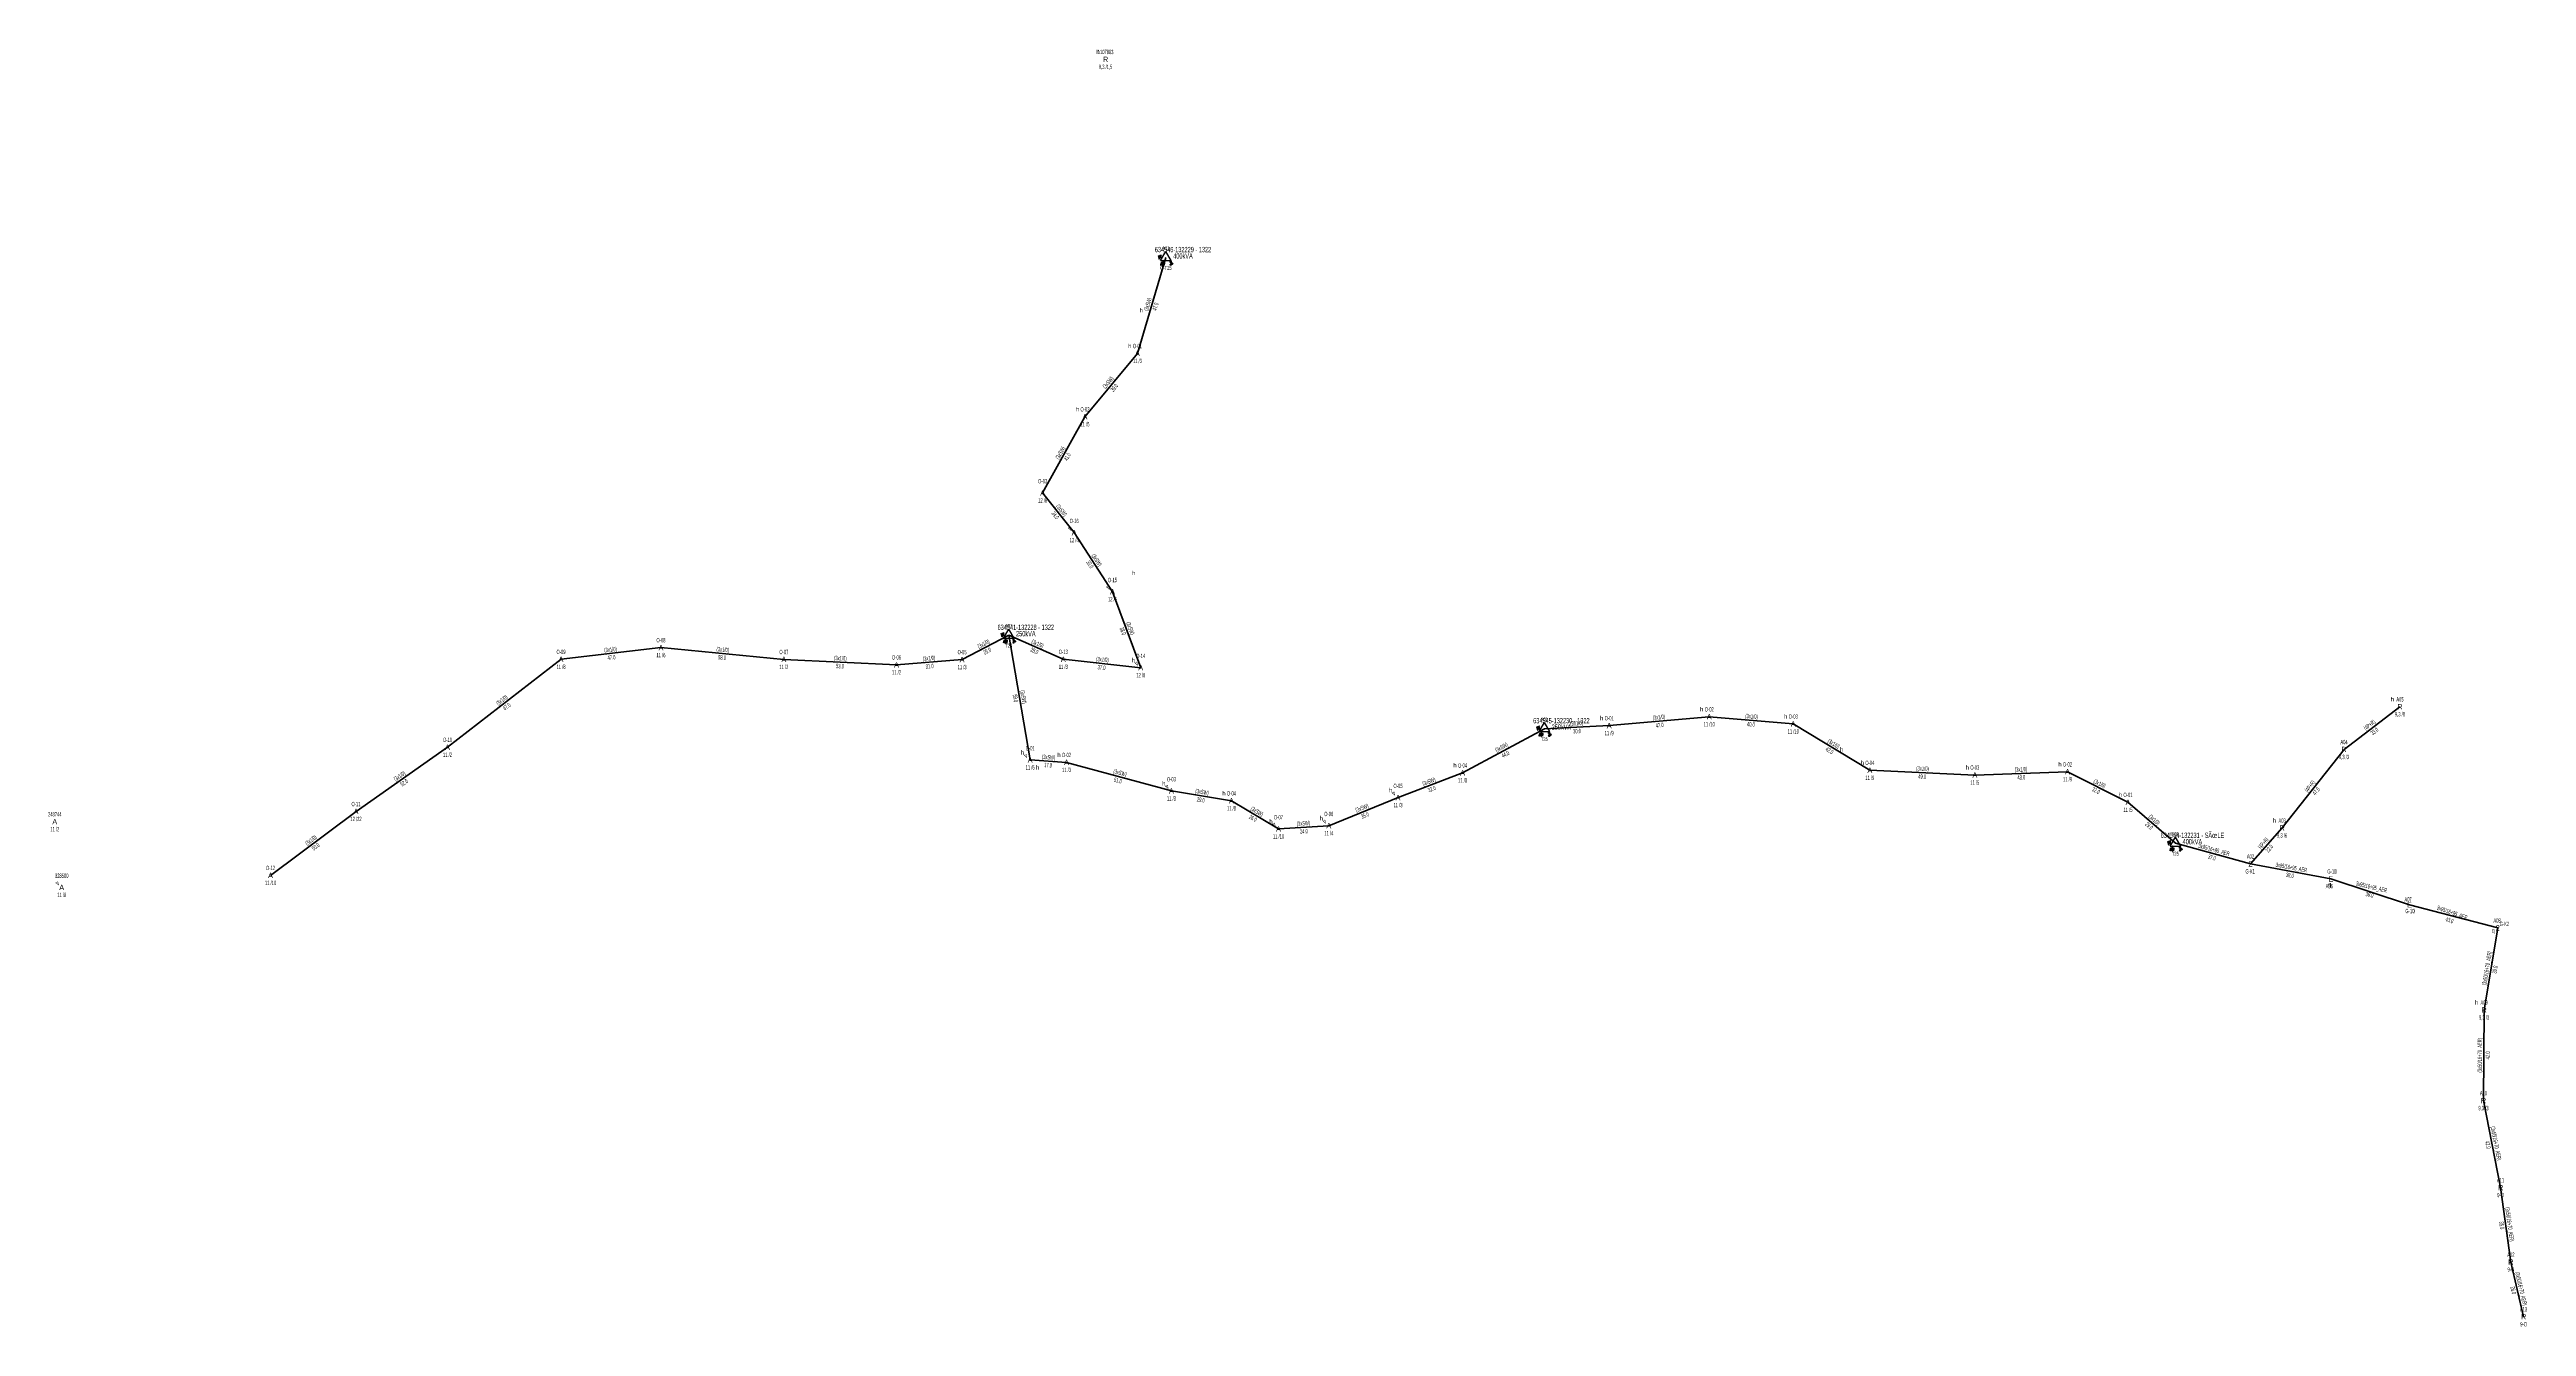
# Model space of a CAD drawing. Header units: millimetres. Extents: x 621771 to 623685, y 4076964 to 4077965.
# Drawn here: x 621771 to 622933, y 4077366 to 4077965 of the extents above; entities that cross this region are included whole.
import ezdxf
from ezdxf.enums import TextEntityAlignment as Align

# ---------------------------------------------------------------- set-up
doc = ezdxf.new("R2010")
doc.units = ezdxf.units.MM
for name, color, linetype, lineweight in [('DIREK_AG_MEVCUT', 120, 'Continuous', 25), ('DIREK_AG_YENI', 108, 'Continuous', 25), ('DIREK_ENH_MEVCUT', 6, 'Continuous', 25), ('DIREK_OG_MEVCUT', 16, 'Continuous', 25), ('HAT_AG_HAVAI_BYSK', 3, 'Continuous', 50), ('HAT_AG_HAVAI_MEVCUT', 126, 'Continuous', 50), ('HAT_AG_HAVAI_YENI', 3, 'Continuous', 50), ('HAT_OG_HAVAI_MEVCUT', 48, 'Continuous', 70), ('TRAFO_MEVCUT', 5, 'Continuous', 30), ('TRAFO_TADILAT_BYSK', 5, 'Continuous', 30)]:
    doc.layers.add(name, color=color, linetype=linetype, lineweight=lineweight)
doc.styles.add('Direk', font='B_CAD')
doc.styles.get("Standard").update_dxf_attribs({"font": 'Arial'})

# ---------------------------------------------------------------- blocks, each defined once
blk = doc.blocks.new('MEV_DIREK')
h = blk.add_hatch(color=32)
h.paths.add_polyline_path([(-2.1, 1), (-2.4, 1.1), (-3.3, -0.5), (-3.1, -0.7), (-2.7, 0.1), (-1.9, -0.4), (-1.8, -0.2), (-2.6, 0.2)])
h.paths.add_polyline_path([(-3.5, -0.2), (-3.3, -0.2), (-2.6, 1), (-2.7, 1.1)])
h.paths.add_polyline_path([(-3.5, 0.3), (-3.4, 0.2), (-3.1, 0.8), (-3.2, 0.9)])
h.paths.add_polyline_path([(-3.6, 0.8), (-3.7, 0.7), (-3.5, 0.6), (-3.5, 0.7)])
h.paths.add_polyline_path([(-1.5, -2.3), (-2.3, -2.3), (-2.5, -3.5), (-2.4, -3.5), (-2.2, -2.5), (-1.9, -2.5), (-2.1, -3.5), (-2, -3.5), (-1.8, -2.5), (-1.5, -2.5), (-1.7, -3.5), (-1.6, -3.5), (-1.4, -2.5), (-1.1, -2.5), (-1.3, -3.5), (-1.2, -3.5), (-1, -2.5), (-0.7, -2.5), (-0.9, -3.5), (-0.8, -3.5), (-0.6, -2.3), (-1.3, -2.3), (-1.3, -1.4), (-1.5, -1.4)])
at = {"layer": 'TRAFO_MEVCUT'}
for points in [[(2.4, -1.6), (2.1, -1.9), (2.1, -1.4), (1.9, -1.4), (2, -2.3), (2.2, -2), (2.3, -2.7), (2.1, -2.7), (2.4, -2.9), (2.4, -2.9), (2.6, -2.5), (2.4, -2.6)], [(2.4, -1.6), (2.1, -1.9), (2.1, -1.4), (1.9, -1.4), (2, -2.3), (2.2, -2), (2.3, -2.7), (2.1, -2.7), (2.4, -2.9), (2, -3.2), (2.2, -3.8), (2.3, -3.7), (2.1, -3.3), (2.3, -3.1), (2.4, -3.6), (2.5, -3.6), (2.3, -3.1), (2.5, -2.9), (2.7, -3.4), (2.7, -3.4), (2.6, -2.9), (2.7, -2.8), (2.9, -3.2), (3, -3.2), (2.8, -2.7), (3, -2.6), (3.1, -3.1), (3.2, -3), (3, -2.4), (2.4, -2.9), (2.6, -2.5), (2.4, -2.6)], [(3, -2.6), (3.1, -3.1), (3.2, -3), (3, -2.4), (2.4, -2.9), (2.6, -2.5), (2.4, -2.6), (2.4, -1.6), (2.1, -1.9), (2.1, -1.4), (1.9, -1.4), (2, -2.3), (2.2, -2), (2.3, -2.7), (2.1, -2.7), (2.4, -2.9), (2, -3.2), (2.2, -3.8), (2.3, -3.7), (2.1, -3.3), (2.3, -3.1), (2.4, -3.6), (2.5, -3.6), (2.3, -3.1), (2.5, -2.9), (2.7, -3.4), (2.7, -3.4), (2.6, -2.9), (2.7, -2.8), (2.9, -3.2), (3, -3.2), (2.8, -2.7)]]:
    blk.add_hatch(color=32, dxfattribs=at).paths.add_polyline_path(points)
at = {"layer": 'TRAFO_MEVCUT', "linetype": 'Continuous'}
for p, q in [((-2.5, -1.4), (0, 2.9)), ((2.5, -1.4), (0, 2.9)), ((-2.5, -1.4), (2.5, -1.4))]:
    blk.add_line(p, q, dxfattribs=at)
at = {"layer": 'TRAFO_MEVCUT', "color": 32, "flags": 128}
blk.add_lwpolyline([(1.9, -1.4), (2.1, -1.4), (2.1, -1.9), (2.4, -1.6), (2.4, -2.6), (2.6, -2.5), (2.4, -2.9), (3, -2.4), (3.2, -3), (3.1, -3.1), (3, -2.6), (2.8, -2.7), (3, -3.2), (2.9, -3.2), (2.7, -2.8), (2.6, -2.9), (2.7, -3.4), (2.7, -3.4), (2.5, -2.9), (2.3, -3.1), (2.5, -3.6), (2.4, -3.6), (2.3, -3.1), (2.1, -3.3), (2.3, -3.7), (2.2, -3.8), (2, -3.2), (2.4, -2.9), (2.1, -2.7), (2.3, -2.7), (2.2, -2), (2, -2.3), (1.9, -1.4)], dxfattribs=at)
at = {"layer": 'TRAFO_TADILAT_BYSK', "color": 32, "flags": 128}
for points in [[(-3.5, 0.6), (-3.5, 0.7), (-3.6, 0.8), (-3.7, 0.7), (-3.5, 0.6)], [(-3.3, -0.2), (-2.6, 1), (-2.7, 1.1), (-3.5, -0.2), (-3.3, -0.2)], [(-3.4, 0.2), (-3.1, 0.8), (-3.2, 0.9), (-3.5, 0.3), (-3.4, 0.2)], [(-1.8, -0.2), (-2.6, 0.2), (-2.1, 1), (-2.4, 1.1), (-3.3, -0.5), (-3.1, -0.7), (-2.7, 0.1), (-1.9, -0.4), (-1.8, -0.2)], [(-1.3, -1.4), (-1.5, -1.4), (-1.5, -2.3), (-2.3, -2.3), (-2.5, -3.5), (-2.4, -3.5), (-2.2, -2.5), (-1.9, -2.5), (-2.1, -3.5), (-2, -3.5), (-1.8, -2.5), (-1.5, -2.5), (-1.7, -3.5), (-1.6, -3.5), (-1.4, -2.5), (-1.1, -2.5), (-1.3, -3.5), (-1.2, -3.5), (-1, -2.5), (-0.7, -2.5), (-0.9, -3.5), (-0.8, -3.5), (-0.6, -2.3), (-1.3, -2.3), (-1.3, -1.4)]]:
    blk.add_lwpolyline(points, dxfattribs=at)

msp = doc.modelspace()

# ---------------------------------------------------------------- linework, layer by layer
at = {"layer": 'HAT_AG_HAVAI_BYSK'}
for p, q in [((622803.199, 4077582.559), (622818.027612, 4077599.40713)), ((622912.757, 4077513.987), (622919.178412, 4077552.54487))]:
    msp.add_line(p, q, dxfattribs=at)
at = {"layer": 'HAT_AG_HAVAI_MEVCUT'}
for p, q in [((622873.276, 4077656.269), (622847.059, 4077636.23)), ((622818.027612, 4077599.40713), (622847.059, 4077636.23)), ((622912.757, 4077513.987), (622912.468, 4077471.499)), ((622912.468, 4077471.499), (622920.48, 4077430.684)), ((622920.48, 4077430.684), (622925.312, 4077395.738)), ((622925.312, 4077395.738), (622931.291, 4077370.077))]:
    msp.add_line(p, q, dxfattribs=at)
at = {"layer": 'HAT_AG_HAVAI_YENI'}
for p, q in [((622767.95318, 4077592.223221), (622803.199, 4077582.559)), ((622803.199, 4077582.559), (622840.870781, 4077575.518402)), ((622840.870781, 4077575.518402), (622877.765562, 4077563.345465)), ((622877.765562, 4077563.345465), (622919.178412, 4077552.54487))]:
    msp.add_line(p, q, dxfattribs=at)
at = {"layer": 'HAT_OG_HAVAI_MEVCUT'}
for p, q in [((622281.166, 4077822.032), (622294.546, 4077867.035)), ((622256.583, 4077792.324), (622281.166, 4077822.032)), ((622236.733, 4077756.591), (622256.583, 4077792.324)), ((622251.52, 4077737.962), (622236.733, 4077756.591)), ((622269.48, 4077710.253), (622251.52, 4077737.962)), ((622282.74, 4077674.612), (622269.48, 4077710.253)), ((622057.724, 4077684.01), (622010.859, 4077678.529)), ((622115.361, 4077678.471), (622057.724, 4077684.01)), ((622220.83, 4077689.821), (622198.944, 4077678.418)), ((622220.83, 4077689.821), (622246.413, 4077678.556)), ((622220.83, 4077689.821), (622230.861, 4077631.32)), ((622010.859, 4077678.529), (621957.609, 4077637.286)), ((622168.189, 4077675.944), (622115.361, 4077678.471)), ((622198.944, 4077678.418), (622168.189, 4077675.944)), ((622246.413, 4077678.556), (622282.74, 4077674.612)), ((622549.351, 4077651.58), (622502.439, 4077647.442)), ((622588.766, 4077648.222), (622549.351, 4077651.58)), ((622624.671, 4077626.465), (622588.766, 4077648.222)), ((621957.609, 4077637.286), (621914.715, 4077607.143)), ((622433.677, 4077625.269), (622472.021, 4077645.998)), ((622502.439, 4077647.442), (622472.021, 4077645.998)), ((622230.861, 4077631.32), (622247.932, 4077630.174)), ((622247.932, 4077630.174), (622297.113, 4077616.788)), ((622403.393, 4077613.651), (622433.677, 4077625.269)), ((622673.911, 4077624.259), (622624.671, 4077626.465)), ((622717.38, 4077625.773), (622673.911, 4077624.259)), ((622745.744, 4077611.447), (622717.38, 4077625.773)), ((622297.113, 4077616.788), (622325.278, 4077612.158)), ((622370.928, 4077600.484), (622403.393, 4077613.651)), ((621914.715, 4077607.143), (621874.612, 4077577.158)), ((622325.278, 4077612.158), (622347.334, 4077598.963)), ((622767.95318, 4077592.223221), (622745.744, 4077611.447)), ((622347.334, 4077598.963), (622370.928, 4077600.484))]:
    msp.add_line(p, q, dxfattribs=at)

# ---------------------------------------------------------------- block references
at = {"layer": 'TRAFO_MEVCUT', "linetype": 'ByBlock'}
for p in [(622294.546, 4077867.035), (622220.83, 4077689.821), (622472.021, 4077645.998), (622767.95318, 4077592.223221)]:
    msp.add_blockref('MEV_DIREK', p, dxfattribs=at)

# ---------------------------------------------------------------- texts
at = {"layer": 'DIREK_AG_MEVCUT', "color": 40, "linetype": 'ByBlock', "style": 'Direk'}
for p in [(622262.707466, 4077963.526534), (622282.965466, 4077842.254534), (622279.328466, 4077719.022534), (622869.740466, 4077659.804534), (622611.408466, 4077636.284534), (622814.492078, 4077602.942664), (622909.221466, 4077517.522534)]:
    msp.add_text('h', height=2, dxfattribs=at).set_placement(p, align=Align.MIDDLE_CENTER)
at = {"layer": 'DIREK_AG_MEVCUT', "linetype": 'ByBlock', "width": 0.53}
for s, p in [('1107883', (622266.243, 4077963.491)), ('9,3 /1,5', (622266.243, 4077956.491)), ('A05', (622873.276, 4077659.769)), ('9,3 /8', (622873.276, 4077652.769)), ('A04', (622847.059, 4077639.73)), ('9,3 /3', (622847.059, 4077632.73)), ('A03', (622818.027612, 4077602.90713)), ('9,3 /6', (622818.027612, 4077595.90713)), ('9,3 /3', (622912.757, 4077510.487)), ('A09', (622912.757, 4077517.487)), ('A10', (622912.468, 4077474.999)), ('9,3 /3', (622912.468, 4077467.999)), ('A11', (622920.48, 4077434.184)), ('9-O', (622920.48, 4077427.184)), ('A12', (622925.312, 4077399.238)), ('9-O', (622925.312, 4077392.238)), ('A13', (622931.291, 4077373.577)), ('9-O', (622931.291, 4077366.577))]:
    msp.add_text(s, height=2.05, dxfattribs=at).set_placement(p, align=Align.MIDDLE_CENTER)
at = {"layer": 'DIREK_AG_MEVCUT', "linetype": 'ByBlock', "style": 'Direk'}
for p in [(622266.243, 4077959.991), (622873.276, 4077656.269), (622847.059, 4077636.23), (622818.027612, 4077599.40713), (622912.757, 4077513.987), (622912.468, 4077471.499), (622920.48, 4077430.684), (622925.312, 4077395.738), (622931.291, 4077370.077)]:
    msp.add_text('R', height=2.5, dxfattribs=at).set_placement(p, align=Align.MIDDLE_CENTER)
at = {"layer": 'DIREK_AG_YENI', "width": 0.53}
for s, p in [('G-K1', (622803.072239, 4077579.059)), ('A02', (622803.199, 4077586.059)), ('G-10I', (622841.59866, 4077578.970111)), ('A06', (622840.148601, 4077572.093719)), ('A07', (622877.103025, 4077565.922275)), ('G-10I', (622878.218417, 4077560.445427)), ('A08', (622918.824279, 4077556.026908)), ('G-K2', (622922.286206, 4077554.391589))]:
    msp.add_text(s, height=2.05, dxfattribs=at).set_placement(p, align=Align.MIDDLE_CENTER)
at = {"layer": 'DIREK_AG_YENI', "style": 'Direk'}
for s, p in [('2', (622803.199, 4077582.559)), ('E', (622840.870781, 4077575.518402)), ('E', (622877.765562, 4077563.345465)), ('2', (622919.178412, 4077552.54487))]:
    msp.add_text(s, height=2.5, dxfattribs=at).set_placement(p, align=Align.MIDDLE_CENTER)
at = {"layer": 'DIREK_AG_YENI', "color": 4, "style": 'Direk'}
for p in [(622840.354938, 4077573.0722), (622917.029221, 4077551.267773)]:
    msp.add_text('q', height=2, dxfattribs=at).set_placement(p, align=Align.MIDDLE_CENTER)
at = {"layer": 'DIREK_ENH_MEVCUT', "linetype": 'ByBlock', "width": 0.53}
for s, p in [('12 /22', (621914.715, 4077603.643)), ('O-11', (621914.715, 4077610.643))]:
    msp.add_text(s, height=2.05, dxfattribs=at).set_placement(p, align=Align.MIDDLE_CENTER)
at = {"layer": 'DIREK_ENH_MEVCUT', "linetype": 'ByBlock', "style": 'Direk'}
msp.add_text('A', height=2.5, dxfattribs=at).set_placement((621914.715, 4077607.143), align=Align.MIDDLE_CENTER)
at = {"layer": 'DIREK_OG_MEVCUT', "color": 40, "linetype": 'ByBlock', "style": 'Direk'}
for p in [(622277.630466, 4077825.567534), (622253.047466, 4077795.859534), (622279.204466, 4077678.147534), (622498.903466, 4077650.977534), (622545.815466, 4077655.115534), (622585.230466, 4077651.757534), (622227.325466, 4077634.855534), (622234.396534, 4077627.784466), (622244.396466, 4077633.709534), (622430.141466, 4077628.804534), (622621.135466, 4077630.000534), (622670.375466, 4077627.794534), (622713.844466, 4077629.308534), (622293.577466, 4077620.323534), (622321.742466, 4077615.693534), (622399.857466, 4077617.186534), (622742.208466, 4077614.982534), (622343.798466, 4077602.498534), (622367.392466, 4077604.019534)]:
    msp.add_text('h', height=2, dxfattribs=at).set_placement(p, align=Align.MIDDLE_CENTER)
at = {"layer": 'DIREK_OG_MEVCUT', "linetype": 'ByBlock', "width": 0.53}
for s, p in [('O-01', (622281.166, 4077825.532)), ('11 /3', (622281.166, 4077818.532)), ('O-02', (622256.583, 4077795.824)), ('11 /5', (622256.583, 4077788.824)), ('O-03', (622236.733, 4077762.091)), ('12 /8', (622236.733, 4077753.091)), ('O-16', (622251.52, 4077743.462)), ('12 /4', (622251.52, 4077734.462)), ('O-15', (622269.48, 4077715.753)), ('12 /5', (622269.48, 4077706.753)), ('O-09', (622010.859, 4077682.029)), ('O-08', (622057.724, 4077687.51)), ('O-07', (622115.361, 4077681.971)), ('O-05', (622198.944, 4077681.918)), ('O-13', (622246.413, 4077682.056)), ('11 /8', (622010.859, 4077675.029)), ('11 /6', (622057.724, 4077680.51)), ('11 /2', (622115.361, 4077674.971)), ('O-06', (622168.189, 4077679.444)), ('11 /2', (622168.189, 4077672.444)), ('11 /3', (622198.944, 4077674.918)), ('11 /3', (622246.413, 4077675.056)), ('O-14', (622282.74, 4077680.112)), ('12 /8', (622282.74, 4077671.112)), ('O-01', (622502.439, 4077650.942)), ('11 /10', (622549.351, 4077648.08)), ('O-02', (622549.351, 4077655.08)), ('O-03', (622588.766, 4077651.722)), ('O-10', (621957.609, 4077640.786)), ('O-01', (622230.861, 4077636.82)), ('11 /9', (622502.439, 4077643.942)), ('11 /10', (622588.766, 4077644.722)), ('11 /2', (621957.609, 4077633.786)), ('11 /6', (622230.861, 4077627.82)), ('O-02', (622247.932, 4077633.674)), ('11 /3', (622247.932, 4077626.674)), ('O-04', (622433.677, 4077628.769)), ('O-04', (622624.671, 4077629.965)), ('O-03', (622673.911, 4077627.759)), ('O-02', (622717.38, 4077629.273)), ('O-03', (622297.113, 4077622.288)), ('11 /3', (622297.113, 4077613.288)), ('O-04', (622325.278, 4077615.658)), ('O-05', (622403.393, 4077619.151)), ('11 /8', (622433.677, 4077621.769)), ('11 /9', (622624.671, 4077622.965)), ('11 /5', (622673.911, 4077620.759)), ('11 /9', (622717.38, 4077622.273)), ('O-01', (622745.744, 4077614.947)), ('248744', (621773.427, 4077605.843)), ('11 /8', (622325.278, 4077608.658)), ('O-07', (622347.334, 4077604.463)), ('O-06', (622370.928, 4077605.984)), ('11 /3', (622403.393, 4077610.151)), ('11 /5', (622745.744, 4077607.947)), ('11 /2', (621773.427, 4077598.843)), ('11 /10', (622347.334, 4077595.463)), ('11 /4', (622370.928, 4077596.984)), ('328500', (621776.676, 4077577.01)), ('O-12', (621874.612, 4077580.658)), ('11 /8', (621776.676, 4077568.01)), ('11 /10', (621874.612, 4077573.658))]:
    msp.add_text(s, height=2.05, dxfattribs=at).set_placement(p, align=Align.MIDDLE_CENTER)
at = {"layer": 'DIREK_OG_MEVCUT', "linetype": 'ByBlock', "style": 'Direk'}
for p in [(622281.166, 4077822.032), (622256.583, 4077792.324), (622236.733, 4077756.591), (622251.52, 4077737.962), (622269.48, 4077710.253), (622057.724, 4077684.01), (622010.859, 4077678.529), (622115.361, 4077678.471), (622168.189, 4077675.944), (622198.944, 4077678.418), (622246.413, 4077678.556), (622282.74, 4077674.612), (622502.439, 4077647.442), (622549.351, 4077651.58), (622588.766, 4077648.222), (621957.609, 4077637.286), (622230.861, 4077631.32), (622247.932, 4077630.174), (622433.677, 4077625.269), (622624.671, 4077626.465), (622673.911, 4077624.259), (622717.38, 4077625.773), (622297.113, 4077616.788), (622325.278, 4077612.158), (622403.393, 4077613.651), (621773.427, 4077602.343), (622370.928, 4077600.484), (622745.744, 4077611.447), (622347.334, 4077598.963), (621874.612, 4077577.158), (621776.676, 4077571.51)]:
    msp.add_text('A', height=2.5, dxfattribs=at).set_placement(p, align=Align.MIDDLE_CENTER)
at = {"layer": 'DIREK_OG_MEVCUT', "color": 32, "linetype": 'ByBlock', "style": 'Direk'}
for p in [(622249.540101, 4077739.941899), (622267.500101, 4077712.232899), (622280.760101, 4077676.591899), (622228.881101, 4077633.299899), (622295.133101, 4077618.767899), (622401.413101, 4077615.630899), (622345.354101, 4077600.942899), (622368.948101, 4077602.463899), (621774.696101, 4077573.489899)]:
    msp.add_text('4', height=2, rotation=225.000001, dxfattribs=at).set_placement(p, align=Align.MIDDLE_CENTER)
at = {"layer": 'HAT_AG_HAVAI_BYSK', "lineweight": 30, "width": 0.53}
for s, rotation, p in [('[4P+R]', 48.648686, (622809.975299, 4077591.544477)), ('[3x50/16+70_AER]', 80.544762, (622915.129254, 4077533.40557))]:
    msp.add_text(s, height=2.05, rotation=rotation, dxfattribs=at).set_placement(p, align=Align.CENTER)
for s, rotation, p in [('22.0', 48.648686, (622811.251442, 4077590.421331)), ('39.0', 80.544762, (622916.806158, 4077533.126299))]:
    msp.add_text(s, height=2.05, rotation=rotation, dxfattribs=at).set_placement(p, align=Align.TOP_CENTER)
at = {"layer": 'HAT_AG_HAVAI_MEVCUT', "lineweight": 30, "width": 0.53}
for s, rotation, p in [('(4P+R)', 397.392538, (622859.651318, 4077646.92482)), ('(4P+R)', 51.747526, (622831.875809, 4077618.344824)), ('(3x50/16+70_AER)', 449.610285, (622911.76252, 4077492.748781)), ('(3x50/16+70_AER)', 281.105968, (622917.308082, 4077451.255231)), ('(3x50/16+70_AER)', 277.872398, (622923.737989, 4077413.327422)), ('(3x50/16+70_AER)', 283.115881, (622929.129326, 4077383.100383))]:
    msp.add_text(s, height=2.05, rotation=rotation, dxfattribs=at).set_placement(p, align=Align.CENTER)
for s, rotation, p in [('33.0', 397.392538, (622860.683682, 4077645.57418)), ('47.0', 51.747526, (622833.210803, 4077617.292306)), ('42.0', 449.610285, (622913.46248, 4077492.737219)), ('42.0', 281.105968, (622915.639918, 4077450.927769)), ('35.0', 277.872398, (622922.054011, 4077413.094578)), ('26.0', 283.115881, (622927.473674, 4077382.714617))]:
    msp.add_text(s, height=2.05, rotation=rotation, dxfattribs=at).set_placement(p, align=Align.TOP_CENTER)
at = {"layer": 'HAT_AG_HAVAI_YENI', "lineweight": 30, "width": 0.53}
for rotation, p in [(344.666215, (622785.80093, 4077588.210691)), (349.414375, (622822.191104, 4077579.874074)), (346.770055, (622859.700308, 4077570.747089)), (340.894654, (622897.423547, 4077558.743739))]:
    msp.add_text('3x95/16+95_AER', height=2.05, rotation=rotation, dxfattribs=at).set_placement(p, align=Align.CENTER)
for s, rotation, p in [('37.0', 344.666215, (622785.351379, 4077586.571208)), ('38.0', 349.414375, (622821.878806, 4077578.203006)), ('38.0', 346.770055, (622859.311247, 4077569.092208)), ('43.0', 340.894654, (622896.867127, 4077557.137378))]:
    msp.add_text(s, height=2.05, rotation=rotation, dxfattribs=at).set_placement(p, align=Align.TOP_CENTER)
at = {"layer": 'HAT_OG_HAVAI_MEVCUT', "lineweight": 30, "width": 0.53}
for s, rotation, p in [('(3xSW)', 73.442075, (622287.041248, 4077844.775737, 311147.273)), ('(3xSW)', 50.392667, (622268.219633, 4077807.719894, 311140.583)), ('(3xSW)', 60.947438, (622245.914952, 4077774.87027, 311128.2915)), ('(3xSW)', 308.441225, (622244.792259, 4077747.804955, 311118.3665)), ('(3xSW)', 302.949889, (622261.213275, 4077724.56982, 311125.76)), ('(3xSW)', 290.407387, (622276.906651, 4077692.728889)), ('(3x1/0)', 366.670607, (622034.192763, 4077682.113746, 311005.4295)), ('(3x1/0)', 354.510649, (622086.623812, 4077682.086602, 311028.862)), ('(3x1/0)', 387.520325, (622209.494246, 4077684.87332, 311099.472)), ('(3x1/0)', 336.234596, (622233.964044, 4077684.966423, 311123.2065)), ('(3x1/0)', 357.261374, (622141.815613, 4077678.056529, 311057.6805)), ('(3x1/0)', 364.599096, (622183.498344, 4077678.028263, 311084.0945)), ('(3x1/0)', 353.803702, (622264.668245, 4077677.429034, 311141.37)), ('(3x1/0)', 397.758371, (621983.713517, 4077658.57951, 310978.8045)), ('(3xSW)', 279.729726, (622226.683274, 4077660.714151)), ('(3x1/0)', 362.717899, (622487.189694, 4077647.569044, 311236.0105)), ('(3x1/0)', 365.040883, (622525.820313, 4077650.357712, 311251.2195)), ('(3x1/0)', 355.130388, (622569.130655, 4077650.747932, 311274.6755)), ('(3xSW)', 28.395926, (622452.444773, 4077636.38123)), ('(3x1/0)', 328.785806, (622607.159003, 4077638.070451, 311294.383)), ('(3x1/0)', 395.096953, (621935.673283, 4077622.909953)), ('(3xSW)', 356.159417, (622239.453434, 4077631.595091)), ('(3xSW)', 344.774163, (622272.745731, 4077624.301163)), ('(3x1/0)', 357.434809, (622649.329043, 4077626.211148, 311312.3355)), ('(3x1/0)', 361.994772, (622695.615913, 4077625.865485, 311336.9555)), ('(3xSW)', 350.66473, (622311.33338, 4077615.311743)), ('(3xSW)', 20.988558, (622418.230546, 4077620.253604)), ('(3x1/0)', 333.202716, (622731.94521, 4077619.368716, 311358.69)), ('(3xSW)', 329.11003, (622336.742382, 4077606.289932)), ('(3xSW)', 3.6885, (622359.076318, 4077600.571739)), ('(3xSW)', 22.076256, (622386.841036, 4077607.855182)), ('(3x1/0)', 319.121255, (622757.404881, 4077602.477792, 311372.872)), ('(3x1/0)', 396.785453, (621894.154503, 4077592.831251))]:
    msp.add_text(s, height=2.05, rotation=rotation, dxfattribs=at).set_placement(p, align=Align.CENTER)
for s, rotation, p in [('47.0', 73.442075, (622288.670752, 4077844.291263, 311147.273)), ('39.0', 50.392667, (622269.529367, 4077806.636106, 311140.583)), ('41.0', 60.947438, (622247.401048, 4077774.04473, 311128.2915)), ('24.0', 308.441225, (622243.460741, 4077746.748045, 311118.3665)), ('33.0', 302.949889, (622259.786725, 4077723.64518, 311125.76)), ('25.0', 387.520325, (622210.279754, 4077683.36568, 311099.472)), ('28.0', 336.234596, (622233.278956, 4077683.410577, 311123.2065)), ('38.0', 290.407387, (622275.313349, 4077692.136111)), ('47.0', 366.670607, (622034.390237, 4077680.425254, 311005.4295)), ('58.0', 354.510649, (622086.461188, 4077680.394398, 311028.862)), ('53.0', 357.261374, (622141.734387, 4077676.358471, 311057.6805)), ('31.0', 364.599096, (622183.634656, 4077676.333737, 311084.0945)), ('37.0', 353.803702, (622264.484755, 4077675.738966, 311141.37)), ('59.0', 279.729726, (622225.007726, 4077660.426849)), ('67.0', 397.758371, (621984.754483, 4077657.23549, 310978.8045)), ('47.0', 365.040883, (622525.969687, 4077648.664288, 311251.2195)), ('40.0', 355.130388, (622568.986345, 4077649.054068, 311274.6755)), ('30.0', 362.717899, (622487.270306, 4077645.870956, 311236.0105)), ('42.0', 328.785806, (622606.277997, 4077636.616549, 311294.383)), ('17.0', 356.159417, (622239.339566, 4077629.898909)), ('44.0', 28.395926, (622453.253227, 4077634.88577)), ('49.0', 357.434809, (622649.252957, 4077624.512852, 311312.3355)), ('52.0', 395.096953, (621936.650717, 4077621.519047)), ('51.0', 344.774163, (622272.299269, 4077622.660837)), ('29.0', 350.66473, (622311.05762, 4077613.634257)), ('32.0', 20.988558, (622418.839454, 4077618.666396)), ('43.0', 361.994772, (622695.675087, 4077624.166515, 311336.9555)), ('32.0', 333.202716, (622731.17879, 4077617.851284, 311358.69)), ('26.0', 329.11003, (622335.869618, 4077604.831068)), ('35.0', 22.076256, (622387.479964, 4077606.279818)), ('29.0', 319.121255, (622756.292299, 4077601.192428, 311372.872)), ('50.0', 396.785453, (621895.172497, 4077591.469749)), ('24.0', 3.6885, (622359.185682, 4077598.875261))]:
    msp.add_text(s, height=2.05, rotation=rotation, dxfattribs=at).set_placement(p, align=Align.TOP_CENTER)
at = {"layer": 'TRAFO_MEVCUT', "linetype": 'ByBlock', "width": 0.6}
for s, height, p in [('634546-132229 - 1322', 2.5, (622302.546, 4077869.535)), ('A01', 1.8, (622294.546, 4077870.535)), ('400kVA', 2.5, (622302.546, 4077866.535)), ('634541-132228 - 1322', 2.5, (622228.83, 4077692.321)), ('A01', 1.8, (622220.83, 4077693.321)), ('250kVA', 2.5, (622228.83, 4077689.321)), ('634545-132230 - 1322', 2.5, (622480.021, 4077648.498)), ('A01', 1.8, (622472.021, 4077649.498)), ('250kVA', 2.5, (622480.021, 4077645.498)), ('634544-132231 - SÃœLE', 2.5, (622775.95318, 4077594.723221)), ('A01', 1.8, (622767.95318, 4077595.723221)), ('400kVA', 2.5, (622775.95318, 4077591.723221))]:
    msp.add_text(s, height=height, dxfattribs=at).set_placement(p, align=Align.CENTER)
for s, p in [('G-T25', (622294.546, 4077863.035)), ('T25', (622220.83, 4077685.821)), ('T25', (622472.021, 4077641.998)), ('T25', (622767.95318, 4077588.223221))]:
    msp.add_text(s, height=1.8, dxfattribs=at).set_placement(p, align=Align.TOP_CENTER)

doc.saveas('drawing.dxf')
